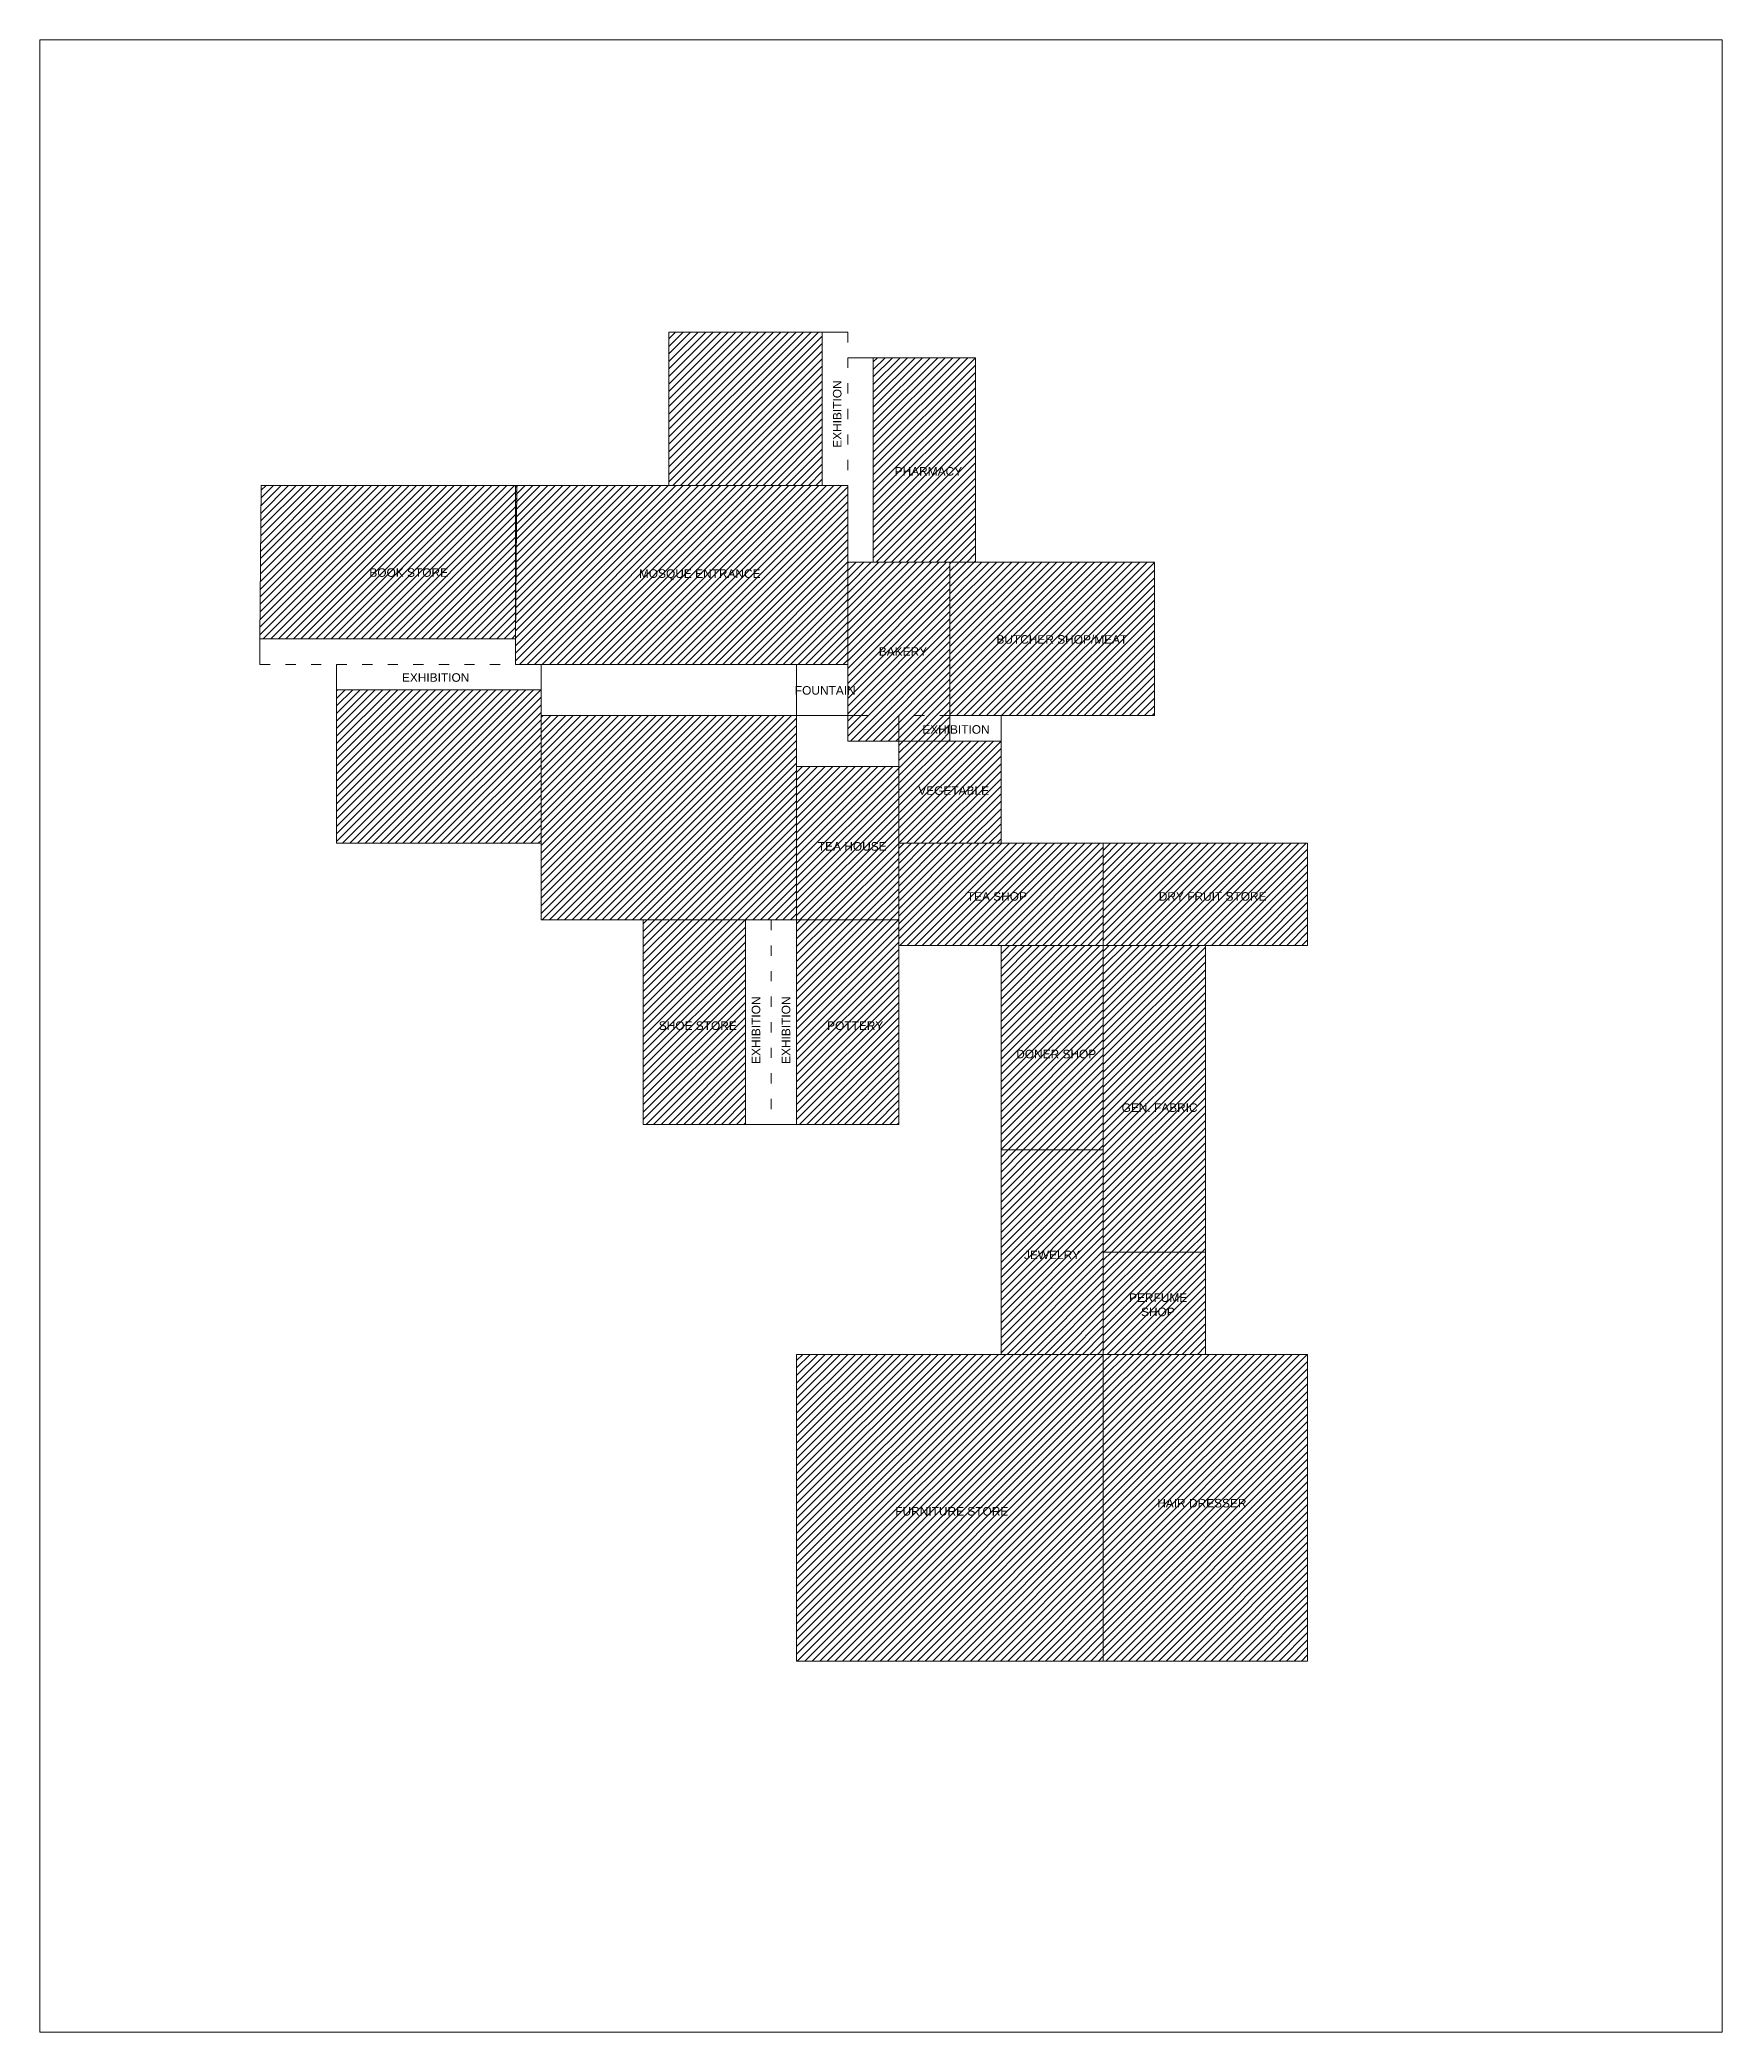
# Model space of a CAD drawing. Header units: inches. Extents: x 164 to 379, y 38 to 328.
# Drawn here: x 287.17 to 326.67, y 38.85 to 85.63 of the extents above; entities that cross this region are included whole.
import ezdxf

# ---------------------------------------------------------------- set-up
doc = ezdxf.new("R2010")
doc.units = ezdxf.units.IN
doc.header["$MEASUREMENT"] = 0
doc.linetypes.add('ACAD_ISO03W100', pattern=[30, 12, -18])
for name, color, linetype, lineweight in [('Fountain', 170, 'Continuous', 13), ('RedCross', 30, 'Continuous', 13), ('Restaurant&Shop', 104, 'Continuous', 13), ('Store', 131, 'Continuous', 13), ('TEXT', 7, 'Continuous', 13), ('Walkway Junction', 7, 'Continuous', 13)]:
    doc.layers.add(name, color=color, linetype=linetype, lineweight=lineweight)
doc.styles.get("Standard").update_dxf_attribs({"font": 'arial.ttf'})
pattern_1 = [(45, (43.61646, -21.15856), (-0.08838835, 0.08838835), [])]
pattern_2 = [(45, (46.01646, -21.15856), (-0.08838835, 0.08838835), [])]
pattern_3 = [(45, (50.81646, -21.15856), (-0.08838835, 0.08838835), [])]

msp = doc.modelspace()

# ---------------------------------------------------------------- texts
at = {"layer": 'TEXT', "char_height": 0.2, "rotation": 90}
for insert, attachment_point in [((305.78935, 76.04758), 1), ((303.88259, 61.58238), 1), ((304.78982, 61.58238), 7)]:
    msp.add_mtext_dynamic_manual_height_columns('EXHIBITION', width=3.5863752, gutter_width=1, heights=[0], dxfattribs=dict(at, insert=insert, attachment_point=attachment_point))
at = {"layer": 'TEXT', "char_height": 0.2}
for s, insert, attachment_point in [('PHARMACY', (307.23882, 75.59524), 1), ('FOUNTAIN', (304.89502, 70.45176), 1), ('EXHIBITION', (307.88636, 69.33192), 7), ('VEGETABLE', (307.79345, 67.89807), 7), ('TEA HOUSE', (305.43566, 66.78967), 1), ('TEA SHOP', (308.93224, 65.6145), 1), ('DRY FRUIT STORE', (313.44081, 65.6145), 1), ('SHOE STORE', (301.69947, 62.58096), 1), ('POTTERY', (306.97294, 62.58096), 3), ('DONER SHOP', (310.09297, 61.91364), 1), ('GEN. FABRIC', (312.56764, 60.65561), 1), ('\\pi1.13821,t3.13821;JEWELRY', (309.1362, 57.19943), 1), ('\\pi1.12845;PERFUME \\P\\pi1.40963;SHOP', (311.61468, 56.19371), 1), ('\\pi0.485;FURNITURE STORE', (306.76847, 51.17998), 1), ('\\pi0.75819;HAIR DRESSER', (312.64565, 51.37003), 1)]:
    msp.add_mtext_dynamic_manual_height_columns(s, width=3.5863752, gutter_width=1, heights=[0], dxfattribs=dict(at, insert=insert, attachment_point=attachment_point))

# ---------------------------------------------------------------- blocks, each defined once
blk = doc.blocks.new('A$C40AA3693')
at = {"layer": 'RedCross'}
h = blk.add_hatch(dxfattribs=at)
h.set_pattern_fill('ANSI31', color=256)
h.set_pattern_definition([(45, (-197.71975, -102.92209), (-0.08838835, 0.08838835), [])])
h.paths.add_polyline_path([(0, 4.2), (7.8, 4.2), (7.8, 0), (0, 0)])
blk.add_lwpolyline([(0, 4.2), (7.8, 4.2), (7.8, 0), (0, 0)], close=True, dxfattribs=at)
at = {"layer": 'TEXT', "insert": (2.897, 2.231), "char_height": 0.2, "attachment_point": 1}
blk.add_mtext_dynamic_manual_height_columns('MOSQUE ENTRANCE', width=3.58638, gutter_width=1, heights=[0], dxfattribs=at)
blk = doc.blocks.new('A$C5EA1074B')
at = {"layer": 'Restaurant&Shop'}
h = blk.add_hatch(dxfattribs=at)
h.set_pattern_fill('ANSI31', color=256)
h.set_pattern_definition([(45, (-197.71975, -89.12209), (-0.08838835, 0.08838835), [])])
h.paths.add_polyline_path([(0, 4.8), (6, 4.8), (6, 0), (0, 0)])
at = {"layer": 'Restaurant&Shop', "linetype": 'ACAD_ISO03W100', "ltscale": 0.04}
blk.add_line((0, 6), (6, 6), dxfattribs=at)
at = {"layer": 'Restaurant&Shop'}
for p, q in [((0, 4.8), (0, 6)), ((6, 6), (6, 4.8))]:
    blk.add_line(p, q, dxfattribs=at)
blk.add_lwpolyline([(0, 4.8), (6, 4.8), (6, 0), (0, 0)], close=True, dxfattribs=at)
blk = doc.blocks.new('A$C7B0C4086')
at = {"layer": 'Restaurant&Shop'}
h = blk.add_hatch(dxfattribs=at)
h.set_pattern_fill('ANSI31', color=256)
h.set_pattern_definition([(45, (-213.31975, -103.52209), (-0.08838835, 0.08838835), [])])
h.paths.add_polyline_path([(2.4, 3.6), (0, 3.6), (0, -0.6), (2.4, -0.6)])
blk.add_lwpolyline([(2.4, 3.6), (0, 3.6), (0, -0.6), (2.4, -0.6)], close=True, dxfattribs=at)
at = {"layer": 'TEXT', "insert": (0.731, 1.602), "char_height": 0.2, "attachment_point": 1}
blk.add_mtext_dynamic_manual_height_columns('BAKERY', width=3.58638, gutter_width=1, heights=[0], dxfattribs=at)
blk = doc.blocks.new('A$C7A9A3AD2')
at = {"layer": 'Store'}
h = blk.add_hatch(dxfattribs=at)
h.set_pattern_fill('ANSI31', color=256)
h.set_pattern_definition([(45, (-215.71975, -99.32209), (-0.08838835, 0.08838835), [])])
h.paths.add_polyline_path([(0, 0), (4.8, 0), (4.8, 3.6), (0, 3.6)])
blk.add_lwpolyline([(0, 0), (4.8, 0), (4.8, 3.6), (0, 3.6)], close=True, dxfattribs=at)
at = {"layer": 'TEXT', "insert": (1.092, 1.682), "char_height": 0.2, "attachment_point": 7}
blk.add_mtext_dynamic_manual_height_columns('BUTCHER SHOP/MEAT', width=3.58638, gutter_width=1, heights=[0], dxfattribs=at)
blk = doc.blocks.new('A$C4CCC1A8E')
at = {"layer": 'Store'}
h = blk.add_hatch(dxfattribs=at)
h.set_pattern_fill('ANSI31', color=256)
h.set_pattern_definition([(45, (-192.91975, -93.92209), (-0.08838835, 0.08838835), [])])
h.paths.add_polyline_path([(4.8, 2.4), (0, 2.4), (0, -1.2), (4.8, -1.2)])
at = {"layer": 'Store', "linetype": 'ACAD_ISO03W100', "ltscale": 0.02}
blk.add_line((0, 3), (4.8, 3), dxfattribs=at)
at = {"layer": 'Store'}
for p, q in [((0, 3), (0, 2.4)), ((4.8, 3), (4.8, 2.4))]:
    blk.add_line(p, q, dxfattribs=at)
blk.add_lwpolyline([(4.8, 2.4), (0, 2.4), (0, -1.2), (4.8, -1.2)], close=True, dxfattribs=at)
at = {"layer": 'TEXT', "insert": (1.533, 2.791), "char_height": 0.2, "attachment_point": 1}
blk.add_mtext_dynamic_manual_height_columns('EXHIBITION', width=3.58638, gutter_width=1, heights=[0], dxfattribs=at)
blk = doc.blocks.new('A$C54F82CA7')
at = {"layer": 'Store'}
h = blk.add_hatch(dxfattribs=at)
h.set_pattern_fill('ANSI31', color=256)
h.set_pattern_definition([(45, (-191.71975, -99.32209), (-0.08838835, 0.08838835), [])])
h.paths.add_polyline_path([(0.029, 4.2), (6.029, 4.2), (6, 0.6), (0, 0.6)])
for p, q in [((0, 0.6), (0, 0)), ((6, 0.6), (6, 0))]:
    blk.add_line(p, q, dxfattribs=at)
at = {"layer": 'Store', "linetype": 'ACAD_ISO03W100', "ltscale": 0.02}
blk.add_line((0, 0), (6, 0), dxfattribs=at)
at = {"layer": 'Store'}
blk.add_lwpolyline([(0.029, 4.2), (6.029, 4.2), (6, 0.6), (0, 0.6)], close=True, dxfattribs=at)
at = {"layer": 'TEXT', "insert": (2.568, 2.255), "char_height": 0.2, "attachment_point": 1}
blk.add_mtext_dynamic_manual_height_columns('BOOK STORE', width=3.58638, gutter_width=1, heights=[0], dxfattribs=at)
blk = doc.blocks.new('A$C29A25D2F')
at = {"layer": 'Store'}
h = blk.add_hatch(dxfattribs=at)
h.set_pattern_fill('ANSI31', color=256)
h.set_pattern_definition([(45, (-202.51975, -107.12209), (-0.08838835, 0.08838835), [])])
h.paths.add_polyline_path([(-1.2, 3.6), (2.4, 3.6), (2.4, 0), (-1.2, 0)])
for p, q in [((2.4, 3.6), (3, 3.6)), ((3, 0), (2.4, 0))]:
    blk.add_line(p, q, dxfattribs=at)
at = {"layer": 'Store', "linetype": 'ACAD_ISO03W100', "ltscale": 0.02}
blk.add_line((3, 3.6), (3, 0), dxfattribs=at)
at = {"layer": 'Store'}
blk.add_lwpolyline([(-1.2, 3.6), (2.4, 3.6), (2.4, 0), (-1.2, 0)], close=True, dxfattribs=at)

# ---------------------------------------------------------------- hatches: boundary and pattern name
at = {"layer": 'Fountain'}
h = msp.add_hatch(dxfattribs=at)
h.set_pattern_fill('ANSI31', color=256)
h.set_pattern_definition(pattern_1)
h.paths.add_polyline_path([(314.5362, 57.16354), (312.1362, 57.16354), (312.1362, 64.36354), (314.5362, 64.36354)])
at = {"layer": 'Restaurant&Shop'}
h = msp.add_hatch(dxfattribs=at)
h.set_pattern_fill('ANSI31', color=256)
h.set_pattern_definition([(45, (91.61646, -24.15856), (-0.08838835, 0.08838835), [])])
h.paths.add_polyline_path([(304.9362, 68.56354), (307.3362, 68.56354), (307.3362, 64.96354), (304.9362, 64.96354)])
h = msp.add_hatch(dxfattribs=at)
h.set_pattern_fill('ANSI31', color=256)
h.set_pattern_definition([(45, (48.41646, -21.15856), (-0.08838835, 0.08838835), [])])
h.paths.add_polyline_path([(312.1362, 64.36354), (307.3362, 64.36354), (307.3362, 66.76354), (312.1362, 66.76354)])
h = msp.add_hatch(dxfattribs=at)
h.set_pattern_fill('ANSI31', color=256)
h.set_pattern_definition([(45, (46.01646, -21.15856), (-0.08838835, 0.08838835), [])])
h.paths.add_polyline_path([(312.1362, 66.76354), (316.9362, 66.76354), (316.9362, 64.36354), (312.1362, 64.36354)])
h = msp.add_hatch(dxfattribs=at)
h.set_pattern_fill('ANSI31', color=256)
h.set_pattern_definition(pattern_3)
h.paths.add_polyline_path([(312.1362, 59.56354), (309.7362, 59.56354), (309.7362, 64.36354), (312.1362, 64.36354)])
at = {"layer": 'Store'}
h = msp.add_hatch(dxfattribs=at)
h.set_pattern_fill('ANSI31', color=256)
h.set_pattern_definition([(45, (98.21646, -33.75856), (-0.08838835, 0.08838835), [])])
h.paths.add_polyline_path([(309.1362, 78.16354), (306.7362, 78.16354), (306.7362, 73.36354), (309.1362, 73.36354)])
h = msp.add_hatch(dxfattribs=at)
h.set_pattern_fill('ANSI31', color=256)
h.set_pattern_definition([(45, (91.61646, -27.15856), (-0.08838835, 0.08838835), [])])
h.paths.add_polyline_path([(307.3362, 69.16354), (309.7362, 69.16354), (309.7362, 66.76354), (307.3362, 66.76354)])
h = msp.add_hatch(dxfattribs=at)
h.set_pattern_fill('ANSI31', color=256)
h.set_pattern_definition([(45, (98.81646, -24.15856), (-0.08838835, 0.08838835), [])])
h.paths.add_polyline_path([(303.7362, 64.96354), (301.3362, 64.96354), (301.3362, 60.16354), (303.7362, 60.16354)])
h = msp.add_hatch(dxfattribs=at)
h.set_pattern_fill('ANSI31', color=256)
h.set_pattern_definition([(45, (102.41646, -24.15856), (-0.08838835, 0.08838835), [])])
h.paths.add_polyline_path([(304.9362, 64.96354), (307.3362, 64.96354), (307.3362, 60.16354), (304.9362, 60.16354)])
h = msp.add_hatch(dxfattribs=at)
h.set_pattern_fill('ANSI31', color=256)
h.set_pattern_definition(pattern_1)
h.paths.add_polyline_path([(314.5362, 64.36354), (312.1362, 64.36354), (312.1362, 57.16354), (314.5362, 57.16354)])
h = msp.add_hatch(dxfattribs=at)
h.set_pattern_fill('ANSI31', color=256)
h.set_pattern_definition(pattern_3)
h.paths.add_polyline_path([(312.1362, 59.56354), (309.7362, 59.56354), (309.7362, 54.76354), (312.1362, 54.76354)])
h = msp.add_hatch(dxfattribs=at)
h.set_pattern_fill('ANSI31', color=256)
h.set_pattern_definition(pattern_1)
h.paths.add_polyline_path([(312.1362, 57.16354), (314.5362, 57.16354), (314.5362, 54.76354), (312.1362, 54.76354)])
h = msp.add_hatch(dxfattribs=at)
h.set_pattern_fill('ANSI31', color=256)
h.set_pattern_definition(pattern_2)
h.paths.add_polyline_path([(312.1362, 54.76354), (304.9362, 54.76354), (304.9362, 47.56354), (312.1362, 47.56354)])
h = msp.add_hatch(dxfattribs=at)
h.set_pattern_fill('ANSI31', color=256)
h.set_pattern_definition(pattern_2)
h.paths.add_polyline_path([(316.9362, 54.76354), (312.1362, 54.76354), (312.1362, 47.56354), (316.9362, 47.56354)])

# ---------------------------------------------------------------- linework, layer by layer
at = {"layer": 'Fountain'}
msp.add_lwpolyline([(304.9362, 69.76354), (304.9362, 70.96354), (306.1362, 70.96354), (306.1362, 69.76354), (304.9362, 69.76354)], dxfattribs=at)
at = {"layer": 'Restaurant&Shop', "linetype": 'ACAD_ISO03W100', "ltscale": 0.04}
msp.add_line((304.9362, 69.76354), (307.3362, 69.76354), dxfattribs=at)
at = {"layer": 'Restaurant&Shop'}
for p, q in [((304.9362, 69.76354), (304.9362, 64.96354)), ((307.3362, 69.76354), (307.3362, 64.96354))]:
    msp.add_line(p, q, dxfattribs=at)
for points in [[(304.9362, 68.56354), (307.3362, 68.56354), (307.3362, 64.96354), (304.9362, 64.96354)], [(312.1362, 64.36354), (307.3362, 64.36354), (307.3362, 66.76354), (312.1362, 66.76354)], [(312.1362, 66.76354), (316.9362, 66.76354), (316.9362, 64.36354), (312.1362, 64.36354)], [(312.1362, 59.56354), (309.7362, 59.56354), (309.7362, 64.36354), (312.1362, 64.36354)]]:
    msp.add_lwpolyline(points, close=True, dxfattribs=at)
at = {"layer": 'Store'}
for p, q in [((306.1362, 78.16354), (309.1362, 78.16354)), ((307.3362, 69.76354), (307.3362, 69.16354)), ((309.7362, 69.76354), (309.7362, 69.16354)), ((303.7362, 64.96354), (304.3362, 64.96354)), ((304.9362, 64.96354), (304.3362, 64.96354)), ((304.3362, 60.16354), (303.7362, 60.16354)), ((304.9362, 60.16354), (304.3362, 60.16354))]:
    msp.add_line(p, q, dxfattribs=at)
at = {"layer": 'Store', "linetype": 'ACAD_ISO03W100', "ltscale": 0.02}
for p, q in [((306.1362, 78.16354), (306.1362, 73.36354)), ((309.7362, 69.76354), (307.3362, 69.76354)), ((304.3362, 64.96354), (304.3362, 60.16354)), ((304.3362, 64.96354), (304.3362, 60.16354))]:
    msp.add_line(p, q, dxfattribs=at)
at = {"layer": 'Store'}
for points in [[(309.1362, 78.16354), (306.7362, 78.16354), (306.7362, 73.36354), (309.1362, 73.36354)], [(307.3362, 69.16354), (309.7362, 69.16354), (309.7362, 66.76354), (307.3362, 66.76354)], [(303.7362, 64.96354), (301.3362, 64.96354), (301.3362, 60.16354), (303.7362, 60.16354)], [(304.9362, 64.96354), (307.3362, 64.96354), (307.3362, 60.16354), (304.9362, 60.16354)], [(314.5362, 57.16354), (312.1362, 57.16354), (312.1362, 64.36354), (314.5362, 64.36354)], [(312.1362, 59.56354), (309.7362, 59.56354), (309.7362, 54.76354), (312.1362, 54.76354)], [(312.1362, 57.16354), (314.5362, 57.16354), (314.5362, 54.76354), (312.1362, 54.76354)], [(312.1362, 54.76354), (304.9362, 54.76354), (304.9362, 47.56354), (312.1362, 47.56354)], [(316.9362, 54.76354), (312.1362, 54.76354), (312.1362, 47.56354), (316.9362, 47.56354)]]:
    msp.add_lwpolyline(points, close=True, dxfattribs=at)
at = {"layer": 'TEXT'}
msp.add_lwpolyline([(287.16679, 85.62548), (326.66929, 85.62548), (326.66929, 38.85036), (287.16679, 38.85036)], close=True, dxfattribs=at)
at = {"layer": 'Walkway Junction'}
for p, q in [((309.7362, 64.36354), (314.5362, 64.36354)), ((312.1362, 54.76354), (312.1362, 64.36354))]:
    msp.add_line(p, q, dxfattribs=at)

# ---------------------------------------------------------------- block references
at = {"layer": 'Fountain'}
for name, p in [('A$C29A25D2F', (303.1362, 75.16354)), ('A$C54F82CA7', (292.3362, 70.96354)), ('A$C40AA3693', (298.3362, 70.96354)), ('A$C7B0C4086', (306.1362, 69.76354)), ('A$C7A9A3AD2', (308.5362, 69.76354)), ('A$C4CCC1A8E', (294.1362, 67.96354)), ('A$C5EA1074B', (298.9362, 64.96354))]:
    msp.add_blockref(name, p, dxfattribs=at)

msp.set_redraw_order([(e.dxf.handle, doc.entitydb.next_handle()) for e in msp.query("TEXT MTEXT ATTDEF DIMENSION ARC_DIMENSION")])  # texts and dimensions are drawn at this point

doc.saveas('drawing.dxf')
